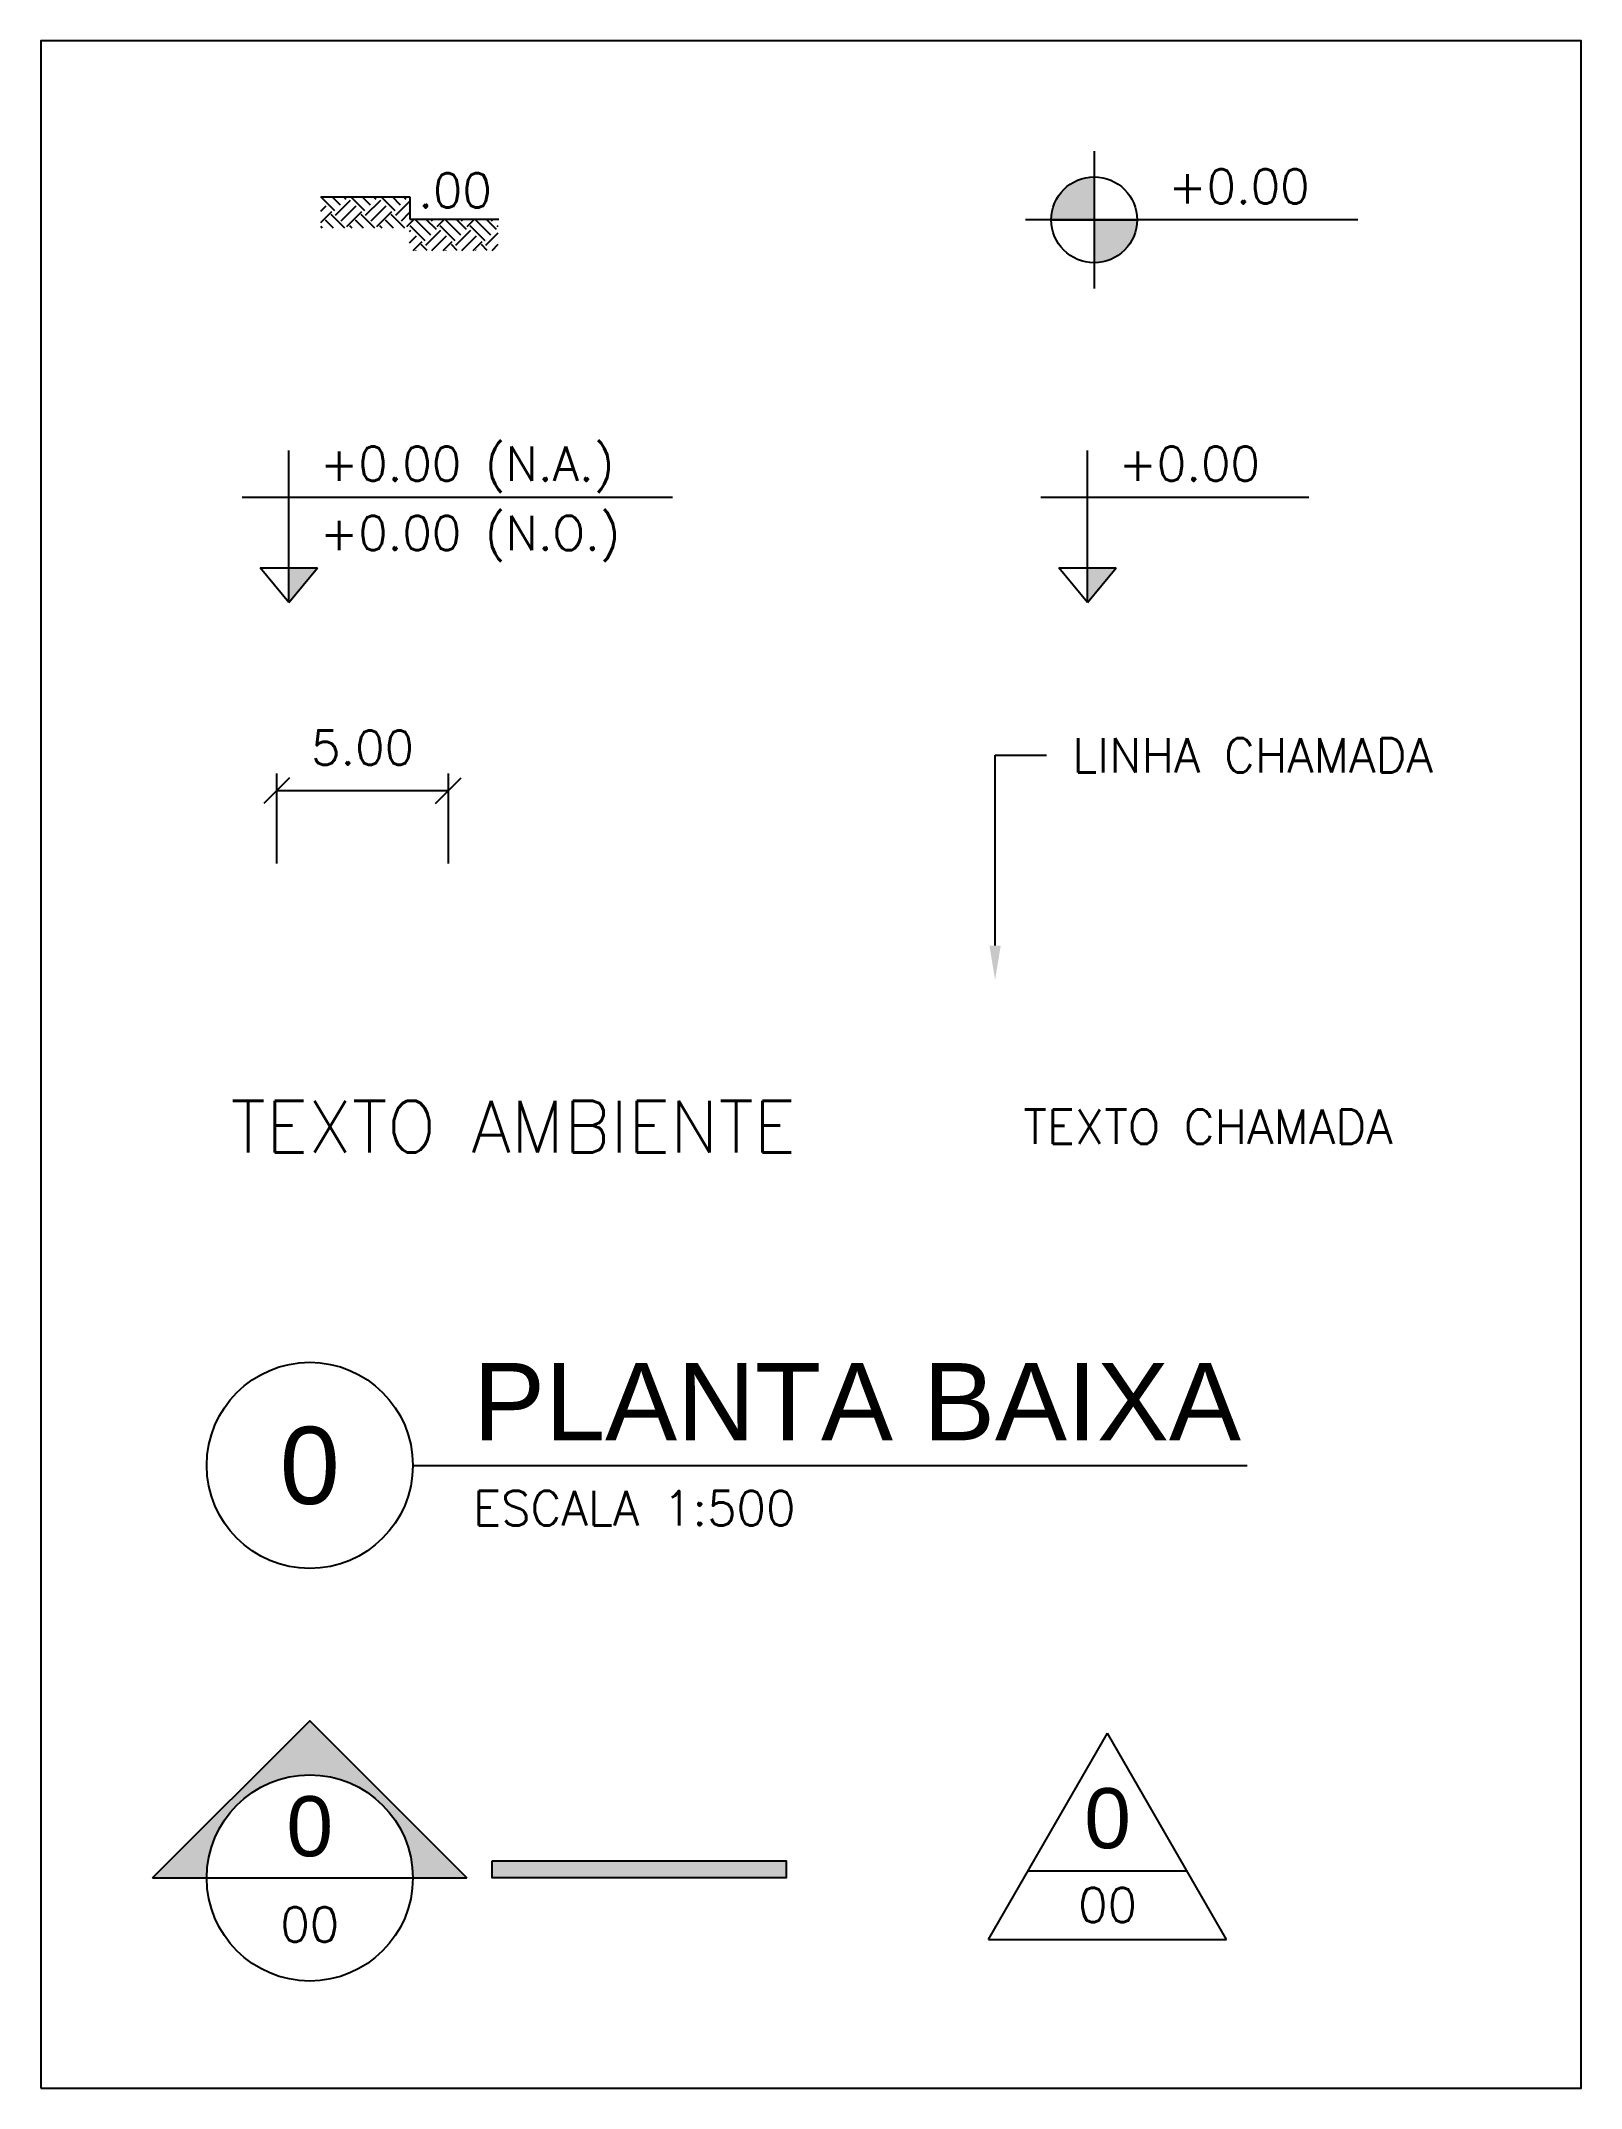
# Model space of a CAD drawing. Header units: millimetres. Extents: x 272118 to 273910, y 9581933 to 9583029.
# Drawn here: x 272770.9 to 272815.7, y 9581933.2 to 9581992.8 of the extents above; entities that cross this region are included whole.
import ezdxf
from ezdxf import colors
from ezdxf.entities.mleader import LeaderData, LeaderLine
from ezdxf.enums import TextEntityAlignment as Align
from ezdxf.math import Vec2, Vec3

# ---------------------------------------------------------------- set-up
doc = ezdxf.new("R2010")
doc.units = ezdxf.units.MM
doc.header["$PDMODE"] = 35
for name, color, linetype in [('ARQ-COTAS', 30, 'Continuous'), ('ARQ-SÍMBOLOS', 2, 'Continuous'), ('ARQ-TEXTO2', 2, 'Continuous'), ('ARQ-TEXTO3', 3, 'Continuous'), ('ARQ-TEXTO4', 4, 'Continuous')]:
    doc.layers.add(name, color=color, linetype=linetype)
doc.styles.add('arial', font='arial.ttf')
doc.styles.add('ROMANS', font='romans.shx')
doc.styles.add('Romans_Anot', font='romans.shx')
doc.dimstyles.new('Escala 1-500', dxfattribs={"dimscale": 5, "dimtxt": 0.2, "dimasz": 0.15, "dimexe": 0.1, "dimexo": 0.2, "dimgap": 0.15, "dimtad": 1, "dimzin": 4, "dimdsep": 46, "dimtxsty": 'Romans_Anot', "dimblk": 'OBLIQUE', "dimcen": 0.25, "dimclrd": 256, "dimclre": 256, "dimclrt": 2, "dimadec": 0, "dimazin": 0, "dimtfac": 1, "dimtix": 1, "dimtmove": 2, "dimatfit": 3, "dimfxl": 0, "dimlwd": -1, "dimlwe": -1, "dimarcsym": 0})

msp = doc.modelspace()

# ---------------------------------------------------------------- texts
at = {"layer": 'ARQ-TEXTO2', "insert": (272799.49, 9581961.649), "char_height": 1, "attachment_point": 1, "style": 'ROMANS'}
msp.add_mtext('TEXTO CHAMADA', dxfattribs=at)
at = {"layer": 'ARQ-TEXTO3', "insert": (272784.635, 9581961.153), "char_height": 1.5, "attachment_point": 5, "style": 'ROMANS'}
msp.add_mtext('TEXTO AMBIENTE', dxfattribs=at)

# ---------------------------------------------------------------- blocks, each defined once
blk = doc.blocks.new('_Oblique')
at = {"color": 0, "linetype": 'ByBlock', "lineweight": -2}
blk.add_line((-0.5, -0.5), (0.5, 0.5), dxfattribs=at)
blk = doc.blocks.new('*D21')
at = {"layer": 'ARQ-COTAS', "transparency": 16777216}
for p, q in [((272777.75, 9581968.811), (272777.75, 9581971.433)), ((272782.75, 9581968.811), (272782.75, 9581971.433)), ((272777.75, 9581970.933), (272782.75, 9581970.933))]:
    blk.add_line(p, q, dxfattribs=at)
at = {"layer": 'Defpoints', "color": 0, "transparency": 16777216}
for p in [(272782.75, 9581970.933), (272777.75, 9581967.811), (272782.75, 9581967.811)]:
    blk.add_point(p, dxfattribs=at)
at = {"layer": 'ARQ-COTAS', "transparency": 16777216, "xscale": 0.75, "yscale": 0.75, "zscale": 0.75, "rotation": 180}
blk.add_blockref('_Oblique', (272777.75, 9581970.933), dxfattribs=at)
at = {"layer": 'ARQ-COTAS', "transparency": 16777216, "xscale": 0.75, "yscale": 0.75, "zscale": 0.75}
blk.add_blockref('_Oblique', (272782.75, 9581970.933), dxfattribs=at)
at = {"layer": 'ARQ-COTAS', "color": 2, "transparency": 16777216, "insert": (272780.25, 9581972.183), "char_height": 1, "attachment_point": 5, "style": 'Romans_Anot'}
blk.add_mtext('5.00', dxfattribs=at)
blk = doc.blocks.new('Nível_Planta')
at = {"layer": 'ARQ-SÍMBOLOS', "ltscale": 0.1}
h = blk.add_hatch(color=1, dxfattribs=at)
h.dxf.hatch_style = 1
h.paths.add_polyline_path([(-0.25, 0), (0, 0), (0, 0.25, 0.414214)])
h.paths.add_polyline_path([(0.25, 0), (0, 0), (0, -0.25, 0.414214)])
at = {"layer": 'ARQ-SÍMBOLOS', "color": 1}
for p, q in [((0, 0.4), (0, -0.4)), ((1.535, 0), (-0.4, 0))]:
    blk.add_line(p, q, dxfattribs=at)
at = {"layer": 'ARQ-SÍMBOLOS', "color": 1, "ltscale": 0.1}
blk.add_line((-0.25, 0), (0.25, 0), dxfattribs=at)
at = {"layer": 'ARQ-SÍMBOLOS', "color": 1}
blk.add_circle((0, 0), 0.25, dxfattribs=at)
at = {"layer": 'ARQ-TEXTO2', "style": 'ROMANS'}
blk.add_attdef('NIVEL-ACABADO', text='', height=0.2, dxfattribs=at).set_placement((0.432, 0.034), align=Align.BOTTOM_LEFT)
blk = doc.blocks.new('Nível_Corte')
at = {"layer": 'ARQ-SÍMBOLOS'}
h = blk.add_hatch(color=1, dxfattribs=at)
h.dxf.hatch_style = 1
h.paths.add_polyline_path([(0.167, 0.202), (0, 0.202), (0, 0)])
at = {"layer": 'ARQ-SÍMBOLOS', "color": 1}
for p, q in [((0, 0), (0, 0.884)), ((-0.271, 0.613), (2.235, 0.613)), ((-0.167, 0.202), (0.167, 0.202)), ((0, 0), (-0.167, 0.202)), ((0, 0), (0.167, 0.202))]:
    blk.add_line(p, q, dxfattribs=at)
at = {"layer": 'ARQ-TEXTO2', "style": 'ROMANS'}
for tag, p in [('NIVEL-ACABADO', (0.182, 0.647)), ('NIVEL-OSSO', (0.182, 0.244))]:
    blk.add_attdef(tag, text='', height=0.2, dxfattribs=at).set_placement(p, align=Align.BOTTOM_LEFT)
blk = doc.blocks.new('Nível_Fachada')
at = {"layer": 'ARQ-SÍMBOLOS'}
h = blk.add_hatch(color=1, dxfattribs=at)
h.dxf.hatch_style = 1
h.paths.add_polyline_path([(0.167, 0.202), (0, 0.202), (0, 0)])
at = {"layer": 'ARQ-SÍMBOLOS', "color": 1}
for p, q in [((0, 0), (0, 0.884)), ((-0.271, 0.613), (1.29, 0.613)), ((-0.167, 0.202), (0.167, 0.202)), ((0, 0), (-0.167, 0.202)), ((0, 0), (0.167, 0.202))]:
    blk.add_line(p, q, dxfattribs=at)
at = {"layer": 'ARQ-TEXTO2', "style": 'ROMANS'}
blk.add_attdef('NIVEL-ACABADO', text='', height=0.2, dxfattribs=at).set_placement((0.182, 0.647), align=Align.BOTTOM_LEFT)
blk = doc.blocks.new('Desnível')
at = {"layer": 'ARQ-SÍMBOLOS', "ltscale": 0.1}
h = blk.add_hatch(dxfattribs=at)
h.set_pattern_fill('EARTH', color=8, scale=0.0195, angle=45)
h.set_pattern_definition([(45, (-400.02996, -104.62736), (0, 0.175114994), [0.123825, -0.123825]), (45, (-400.0628, -104.59453), (0, 0.175114994), [0.123825, -0.123825]), (45, (-400.09563, -104.56169), (0, 0.175114994), [0.123825, -0.123825]), (135, (-400.09563, -104.5398), (-0.175114994, 0), [0.123825, -0.123825]), (135, (-400.0628, -104.50697), (-0.175114994, 0), [0.123825, -0.123825]), (135, (-400.02996, -104.47414), (-0.175114994, 0), [0.123825, -0.123825])])
h.paths.add_polyline_path([(-0.003, 0.13), (-0.52, 0.13), (-0.52, -0.052), (-0.003, -0.052)])
h.paths.add_polyline_path([(0.514, 0), (-0.003, 0), (-0.003, -0.182), (0.514, -0.182)])
at = {"layer": 'ARQ-SÍMBOLOS', "color": 1}
for p, q in [((-0.52, 0.13), (0, 0.13)), ((0, 0.13), (0, 0)), ((0, 0), (0.517, 0))]:
    blk.add_line(p, q, dxfattribs=at)
at = {"layer": 'ARQ-TEXTO2', "style": 'ROMANS'}
blk.add_attdef('DESNIVEL', text='', height=0.2, dxfattribs=at).set_placement((0.048, 0.007), align=Align.BOTTOM_LEFT)
blk = doc.blocks.new('*U12')
at = {"layer": 'ARQ-SÍMBOLOS'}
blk.add_line((0.6, 0), (5.458, 0), dxfattribs=at)
blk.add_circle((0, 0), 0.6, dxfattribs=at)
at = {"layer": 'ARQ-TEXTO2', "style": 'ROMANS'}
blk.add_attdef('ESCALA1', text='', height=0.2, dxfattribs=at).set_placement((0.951, -0.149), align=Align.TOP_LEFT)
at = {"layer": 'ARQ-TEXTO4', "style": 'arial'}
blk.add_attdef('TITULODODESENHO', (0.951, 0.146), '', height=0.45, dxfattribs=at)
blk.add_attdef('0', text='', height=0.45, dxfattribs=at).set_placement((0, 0), align=Align.MIDDLE)
blk = doc.blocks.new('Símbolo_Corte')
at = {"layer": 'ARQ-SÍMBOLOS'}
h = blk.add_hatch(color=256, dxfattribs=at)
h.dxf.hatch_style = 1
h.paths.add_polyline_path([(0, 0.915), (-0.915, 0), (-0.6, 0, -1), (0.6, 0), (0.915, 0)])
at = {"layer": 'ARQ-SÍMBOLOS', "ltscale": 0.1}
blk.add_hatch(color=256, dxfattribs=at).paths.add_polyline_path([(1.063, 0.1), (2.775, 0.1), (2.775, 0), (1.063, 0)])
at = {"layer": 'ARQ-SÍMBOLOS'}
for p, q in [((-0.915, 0), (-0.6, 0)), ((0.6, 0), (0.915, 0))]:
    blk.add_line(p, q, dxfattribs=at)
at = {"layer": 'ARQ-SÍMBOLOS', "color": 4}
blk.add_line((-0.6, 0), (0.6, 0), dxfattribs=at)
at = {"layer": 'ARQ-SÍMBOLOS'}
blk.add_lwpolyline([(-0.915, 0), (0, 0.915), (0.915, 0)], dxfattribs=at)
blk.add_lwpolyline([(1.063, 0.1), (2.775, 0.1), (2.775, 0), (1.063, 0)], close=True, dxfattribs=at)
blk.add_circle((0, 0), 0.6, dxfattribs=at)
at = {"layer": 'ARQ-TEXTO2', "style": 'ROMANS'}
blk.add_attdef('NUMERO-FOLHA', text='', height=0.2, dxfattribs=at).set_placement((0, -0.271), align=Align.MIDDLE_CENTER)
at = {"layer": 'ARQ-TEXTO4', "style": 'arial'}
blk.add_attdef('NUMERO-DESENHO-NA-FOLHA', text='', height=0.35, dxfattribs=at).set_placement((0, 0.301), align=Align.MIDDLE_CENTER)
blk = doc.blocks.new('Símbolo_Fachada')
at = {"layer": 'ARQ-SÍMBOLOS', "ltscale": 0.1}
for p, q in [((-0.693, -0.399), (0, 0.801)), ((0.693, -0.399), (0, 0.801)), ((-0.693, -0.399), (0.693, -0.399))]:
    blk.add_line(p, q, dxfattribs=at)
at = {"layer": 'ARQ-SÍMBOLOS', "color": 4, "ltscale": 0.1}
blk.add_line((-0.463, 0), (0.463, 0), dxfattribs=at)
at = {"layer": 'ARQ-TEXTO2', "style": 'ROMANS'}
blk.add_attdef('NUMERO-FOLHA', text='', height=0.2, dxfattribs=at).set_placement((0, -0.199), align=Align.MIDDLE_CENTER)
at = {"layer": 'ARQ-TEXTO4', "style": 'arial'}
blk.add_attdef('NUMERO-DESENHO-NA-FOLHA', text='', height=0.35, dxfattribs=at).set_placement((0, 0.306), align=Align.MIDDLE_CENTER)

# ---------------------------------------------------------------- dimensions: what is measured, and where the dimension line sits
at = {"layer": 'ARQ-COTAS'}
dim = msp.add_linear_dim(base=(272782.75, 9581970.933), p1=(272777.75, 9581967.811), p2=(272782.75, 9581967.811), dimstyle='Escala 1-500', dxfattribs=at)
dim.commit()
dim.dimension.update_dxf_attribs({"geometry": '*D21', "text_midpoint": (272780.25, 9581972.183)})

# ---------------------------------------------------------------- linework, layer by layer
msp.add_lwpolyline([(272770.886, 9581933.168), (272815.73, 9581933.168), (272815.73, 9581992.752), (272770.886, 9581992.752)], close=True)

# ---------------------------------------------------------------- block references
at = {"layer": 'ARQ-SÍMBOLOS', "xscale": 5, "yscale": 5, "zscale": 5}
for name, p, values in [('Nível_Planta', (272801.552, 9581987.547), {'NIVEL-ACABADO': '+0.00'}), ('Desnível', (272781.632, 9581987.567), {'DESNIVEL': '.00'}), ('Nível_Corte', (272778.102, 9581976.411), {'NIVEL-OSSO': '+0.00 (N.O.)', 'NIVEL-ACABADO': '+0.00 (N.A.)'}), ('Nível_Fachada', (272801.355, 9581976.411), {'NIVEL-ACABADO': '+0.00 '}), ('*U12', (272778.714, 9581951.292), {'ESCALA1': 'ESCALA 1:500', '0': '0', 'TITULODODESENHO': 'PLANTA BAIXA'})]:
    msp.add_blockref(name, p, dxfattribs=at).add_auto_attribs(values)
at = {"layer": 'ARQ-SÍMBOLOS', "ltscale": 0.03, "xscale": 5, "yscale": 5, "zscale": 5}
for name, p in [('Símbolo_Corte', (272778.714, 9581939.284)), ('Símbolo_Fachada', (272801.944, 9581939.492))]:
    msp.add_blockref(name, p, dxfattribs=at).add_auto_attribs({'NUMERO-FOLHA': '00', 'NUMERO-DESENHO-NA-FOLHA': '0'})

msp.set_redraw_order([(e.dxf.handle, doc.entitydb.next_handle()) for e in msp.query("TEXT MTEXT ATTDEF DIMENSION ARC_DIMENSION")])  # texts and dimensions are drawn at this point

# ---------------------------------------------------------------- leaders
at = {"layer": 'ARQ-COTAS'}
ml = msp.add_multileader_mtext('Standard', dxfattribs=at)
ml.set_content('LINHA CHAMADA', color=2, style='Romans_Anot')
ml.set_leader_properties(color=256, linetype='ByLayer', lineweight=-1)
ml.build(insert=Vec2(0, 0))
ml.multileader.update_dxf_attribs({"dogleg_length": 0.3, "arrow_head_size": 1, "scale": 5})
ctx = ml.context
ctx.base_point, ctx.scale, ctx.char_height, ctx.arrow_head_size, ctx.landing_gap_size, ctx.plane_origin = Vec3(272800.168, 9581971.961), 5, 1, 1, 0.75, Vec3(272798.668, 9581965.42)
notes = []
notes.append((ctx, [(0, (1, 1, 0), (272798.668, 9581971.961), (1, 0), 1.5, [(0, [(272798.668, 9581965.42)], 0, [])])]))
ctx.mtext.insert, ctx.mtext.flow_direction = Vec3(272800.918, 9581972.461), 5
for ctx, leaders in notes:
    for number, flags, end, landing, length, lines in leaders:
        leader = LeaderData()
        leader.index, (leader.has_last_leader_line, leader.has_dogleg_vector, leader.attachment_direction) = number, flags
        leader.last_leader_point, leader.dogleg_vector, leader.dogleg_length = Vec3(end), Vec3(landing), length
        for number, points, colour, breaks in lines:
            line = LeaderLine()
            line.index, line.vertices, line.color, line.breaks = number, Vec3.list(points), colors.encode_raw_color(colour), breaks
            leader.lines.append(line)
        ctx.leaders.append(leader)

doc.saveas('drawing.dxf')
